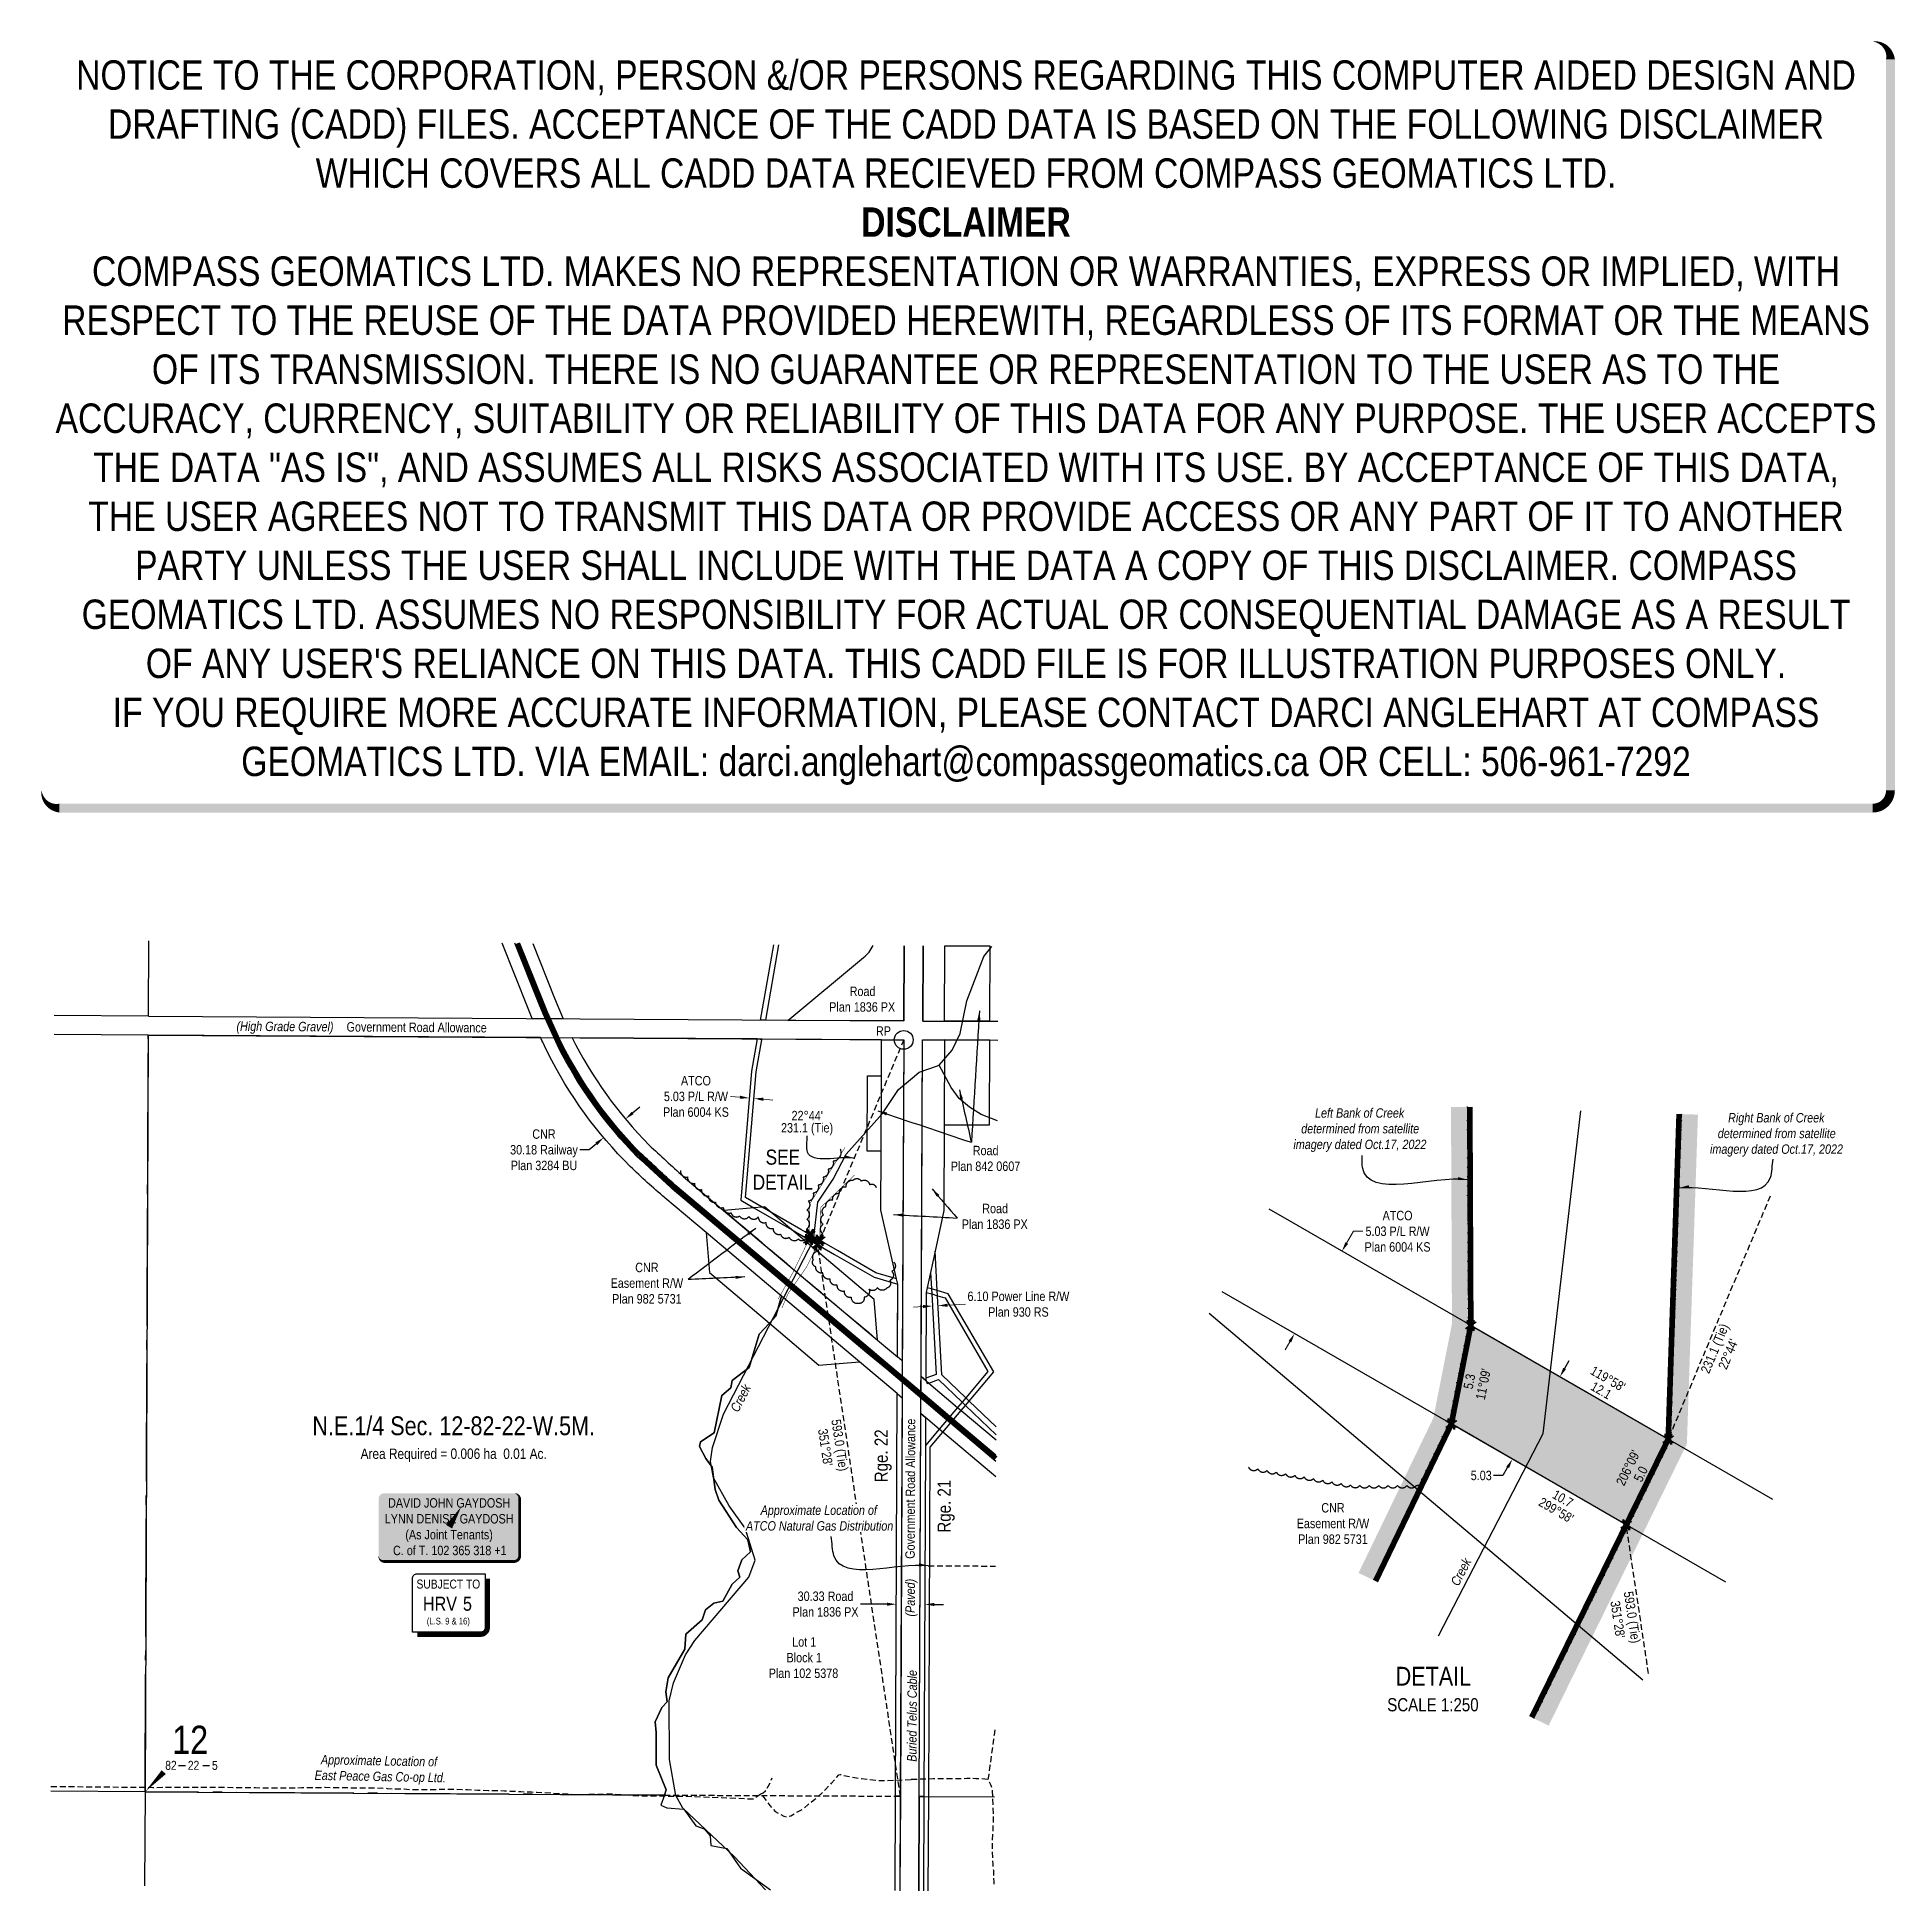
# Model space of a CAD drawing. Extents: x 481046 to 483020, y 6216505 to 6218475.
import ezdxf
from ezdxf.enums import TextEntityAlignment as Align

# ---------------------------------------------------------------- set-up
doc = ezdxf.new("R2010")
doc.units = 0
doc.header["$LTSCALE"] = 5
doc.header["$PDSIZE"] = 0.5
for name, pattern in [('0', [1, 1, 0]), ('DASHED', [19.05, 12.7, -6.35]), ('foc-QUARTERLINE', [33, 25, -3, 2, -3]), ('foc-TIELINE', [1.875, 1.25, -0.625]), ('foc-TOPO', [1, 0.2, -0.8]), ('foc-TRAV', [1.875, 1.25, -0.625]), ('UG_PIPE', [1.875, 1.25, -0.625])]:
    doc.linetypes.add(name, pattern=pattern)
doc.layers.get('Defpoints').update_dxf_attribs({"color": 9})
for name, color, linetype in [('10', 1, 'Continuous'), ('35', 37, 'Continuous'), ('9', 3, 'Continuous'), ('AS-PIPE-UG', 44, 'UG_PIPE'), ('AS-PIPE-UG-T', 44, 'Continuous'), ('AS-RAILWAY', 13, 'TRACKS'), ('C-RW', 13, 'Continuous'), ('C-SYMBOL', 7, 'Continuous'), ('CG-NOTES', 7, 'Continuous'), ('CG-NOTES3', 7, 'Continuous'), ('CTW', 7, 'Continuous'), ('D-TXT', 6, 'Continuous'), ('DETAIL-T', 7, 'Continuous'), ('F-RW', 190, 'Continuous'), ('L-AREAREQUIRED', 7, 'Continuous'), ('L-BD', 7, 'Continuous'), ('L-MON', 1, 'Continuous'), ('L-QSEC', 8, 'foc-QUARTERLINE'), ('L-ROAD-T', 7, 'Continuous'), ('L-SEC', 7, 'Continuous'), ('L-SECLBL', 7, 'Continuous'), ('L-TIE', 7, 'foc-TIELINE'), ('L-TITLEDB', 4, 'Continuous'), ('L-TITLEDB-T', 4, 'Continuous'), ('L-WATER-DASH', 7, 'foc-TRAV'), ('P-CROSSINGS-GROUND', 48, 'foc-TOPO'), ('P-PROPOSED', 10, 'Continuous'), ('P-PROPOSED-H', 21, 'Continuous'), ('P-TXT', 4, 'Continuous'), ('T-BUSH', 110, '0'), ('T-SLOPE', 48, 'Continuous'), ('T-WATER', 160, 'Continuous'), ('T-WATER-T', 170, 'Continuous')]:
    doc.layers.add(name, color=color, linetype=linetype)
doc.layers.add('AS-TELUS-ATCO PIPELINES', color=7, linetype='foc-TEL', lineweight=9, true_color=0xff9c38)
for name, color, linetype, lineweight in [('C-RW-T', 13, 'Continuous', 9), ('F-RW-T', 190, 'Continuous', 9), ('T-TEXT', 48, 'Continuous', 18)]:
    doc.layers.add(name, color=color, linetype=linetype, lineweight=lineweight)
doc.layers.add('DISCLAIMER', color=7, linetype='Continuous', plot=False)
doc.styles.add('100L', font='ARIALN.TTF', dxfattribs={"height": 11})
doc.styles.add('175L', font='ARIALN.TTF', dxfattribs={"height": 20})
doc.styles.add('80', font='ARIALN.TTF', dxfattribs={"height": 10})
doc.styles.add('80CG', font='ARIALN.TTF', dxfattribs={"height": 10})
doc.styles.add('80L', font='ARIALN.TTF', dxfattribs={"height": 10})
doc.styles.add('80LS', font='ARIALNI.TTF', dxfattribs={"height": 10})
doc.styles.add('foc-LtypeFont', font='ARIALN.TTF', dxfattribs={"height": 7.35})
doc.styles.add('HRV', font='ARIALN.TTF', dxfattribs={"height": 3})
doc.styles.add('SIMPLEX', font='ARIALN.TTF')
doc.linetypes.add('foc-TEL', pattern='A,2,-1,["T",foc-LtypeFont,S=0.2,R=0,X=-0.425,Y=-0.75],-1.24,8', length=12.24)
doc.linetypes.add('foc-TEL-NOLINE', pattern='A,0,-2,["T",foc-LtypeFont,S=0.2,R=0,X=-0.425,Y=-0.75],-10.24', length=12.24)
doc.linetypes.add('foc-TOPO-flowdirection-NOLINE', pattern='A,0,[">",foc-LtypeFont,S=0.3,R=0,X=0,Y=-0.945],-20,[">",foc-LtypeFont,S=0.3,R=0,X=0,Y=-0.945],0', length=20)
doc.linetypes.add('TRACKS', pattern='A,3.81,[130,ltypeshp1.shx,S=6.35,R=0,X=0,Y=0],3.81', length=7.62)
doc.dimstyles.new('Compass 5 000', dxfattribs={"dimscale": 5, "dimtxt": 9, "dimasz": 2, "dimexe": 0.2, "dimexo": 0.0625, "dimgap": 0.5, "dimtad": 0, "dimtih": 1, "dimtoh": 1, "dimzin": 0, "dimdsep": 46, "dimtxsty": '80CG', "dimcen": 0.1, "dimse1": 1, "dimse2": 1, "dimclrd": 256, "dimclrt": 256, "dimaunit": 1, "dimadec": 4, "dimazin": 0, "dimtfac": 0.06, "dimtofl": 0, "dimtmove": 0, "dimatfit": 1, "dimfxl": 0.2, "dimtolj": 1, "dimtzin": 0, "dimlwd": -1, "dimarcsym": 0})

msp = doc.modelspace()

# ---------------------------------------------------------------- texts
at = {"layer": 'AS-PIPE-UG-T', "insert": (481323.807, 6216650.284), "char_height": 10, "attachment_point": 1, "rotation": 358.904677, "style": '100L'}
msp.add_mtext_dynamic_manual_height_columns('\\pi23.88;{\\fArial Narrow|b0|i1|c0|p34;Approximate Location of\\P\\pi17.509;East Peace Gas Co-op Ltd.}', width=172.80123, gutter_width=55, heights=[0], dxfattribs=at)
at = {"layer": 'C-SYMBOL', "color": 3, "style": '175L'}
msp.add_text('N.E.1/4 Sec. 12-82-22-W.5M.', height=19.99034, dxfattribs=at).set_placement((481488.675, 6216983.537), align=Align.BOTTOM_CENTER)
at = {"layer": 'D-TXT', "color": 3, "char_height": 13.9932, "attachment_point": 1, "rotation": 90, "style": '80L'}
for s, width, insert in [('Rge. 22', 73.75526, (481935.966, 6216939.534)), ('Rge. 21', 63.86109, (482002.924, 6216885.991))]:
    msp.add_mtext_dynamic_manual_height_columns(s, width=width, gutter_width=47.5, heights=[0], dxfattribs=dict(at, insert=insert))
at = {"layer": 'DETAIL-T', "color": 3, "style": '80CG'}
for s, insert, char_height, width, attachment_point in [('SEE\\PDETAIL', (481838.455, 6217271.685), 15.9923, 63.60539, 5), ('\\pi74.068;DETAIL\\P\\pi65.056;{\\H0.7x;SCALE 1:250}', (482415.653, 6216743.399), 19.99034, 225.72512, 1)]:
    msp.add_mtext(s, dxfattribs=dict(at, insert=insert, char_height=char_height, width=width, attachment_point=attachment_point))
at = {"layer": 'F-RW-T', "char_height": 10, "attachment_point": 5, "style": '80CG'}
for insert in [(481693.97, 6217151.05), (482423.048, 6216895.655)]:
    msp.add_mtext('\\A1;CNR\\PEasement R/W\\PPlan 982 5731', dxfattribs=dict(at, insert=insert))
at = {"layer": 'L-AREAREQUIRED', "color": 5, "style": '100L'}
msp.add_text('Area Required = 0.006 ha  0.01 Ac.', height=10.99469, dxfattribs=at).set_placement((481488.675, 6216961.048), align=Align.BOTTOM_CENTER)
at = {"layer": 'L-BD', "style": '80L'}
for s, height, p in [('231.1 (Tie)', 9.99517, (481864.195, 6217314.964)), ("22%%d44'", 9.9952, (481864.325, 6217329.206))]:
    msp.add_text(s, height=height, dxfattribs=at).set_placement(p, align=Align.MIDDLE)
for s, height, rotation, p in [('231.1 (Tie)', 9.99517, 67.2684, (482829.851, 6217081.217)), ("22%%d44'", 9.9952, 67.2684, (482842.987, 6217075.713)), ("119%%d58'", 9.9952, 330.0351, (482715.288, 6217049.515)), ('5.3', 9.9952, 78.8429, (482567.974, 6217046.644)), ("11%%d09'", 9.9952, 78.8429, (482582.683, 6217043.743)), ('12.1', 9.9952, 330.0351, (482708.174, 6217037.176)), ('593.0 (Tie)', 9.99517, 278.5263, (481897.81, 6216978.749)), ("351%%d28'", 9.9952, 278.5263, (481883.725, 6216976.638)), ("206%%d09'", 9.9952, 63.8546, (482736.597, 6216954.855)), ('5.0', 9.9952, 63.8546, (482750.056, 6216948.249)), ('10.7', 9.9952, 330.0351, (482667.385, 6216922.147)), ("299%%d58'", 9.9952, 330.0351, (482660.271, 6216909.808)), ("351%%d28'", 9.9952, 278.5263, (482725.766, 6216793.79)), ('593.0 (Tie)', 9.99517, 278.5263, (482739.852, 6216795.902))]:
    msp.add_text(s, height=height, rotation=rotation, dxfattribs=at).set_placement(p, align=Align.MIDDLE)
at = {"layer": 'L-ROAD-T', "style": '80L'}
for rotation, p in [(359.634782, (481449.318, 6217422.993)), (89.74909, (481973.926, 6216932.629))]:
    msp.add_text('Government Road Allowance', height=9.99517, rotation=rotation, dxfattribs=at).set_placement(p, align=Align.MIDDLE_CENTER)
at = {"layer": 'L-TITLEDB-T', "char_height": 9.99999, "attachment_point": 1, "style": '80LS'}
for s, insert in [('\\pi23.863;{\\fArial Narrow|b0|i0|c0|p34;Road\\P\\pi2.1374;Plan 1836 PX}', (481885.607, 6217466.232)), ('\\pi23.863;{\\fArial Narrow|b0|i0|c0|p34;Road\\P\\pi0.45932;Plan 842 0607}', (482016.424, 6217297.028)), ('\\pi23.863;{\\fArial Narrow|b0|i0|c0|p34;Road\\P\\pi2.1374;Plan 1836 PX}', (482026.494, 6217235.438)), ('\\pi25.422;{\\fArial Narrow|b0|i0|c0|p34;Lot 1\\P\\pi19.392;Block 1\\P\\pi0.44568;Plan 102 5378}', (481823.007, 6216774.877))]:
    msp.add_mtext_dynamic_manual_height_columns(s, width=73.38786, gutter_width=50, heights=[0], dxfattribs=dict(at, insert=insert))
at = {"layer": 'T-TEXT', "style": '80LS'}
for s, height, rotation, p in [('(High Grade Gravel)', 9.99517, 359.634782, (481309.388, 6217423.885)), ('(Paved)', 9.9952, 89.74909, (481973.784, 6216816.871))]:
    msp.add_text(s, height=height, rotation=rotation, dxfattribs=at).set_placement(p, align=Align.MIDDLE_CENTER)
at = {"layer": 'T-TEXT', "linetype": 'Continuous', "char_height": 9.99516, "attachment_point": 1, "style": '100L'}
for s, insert in [('\\pi23.248;{\\fArial Narrow|b0|i1|c0|p34;Left Bank of Creek \\P\\pi8.535;determined from satellite \\P\\pi0.25461;imagery dated Oct.17, 2022}', (482380.767, 6217336.915)), ('\\pi19.522;{\\fArial Narrow|b0|i1|c0|p34;Right Bank of Creek \\P\\pi8.535;determined from satellite \\P\\pi0.25461;imagery dated Oct.17, 2022}', (482823.456, 6217331.881))]:
    msp.add_mtext_dynamic_manual_height_columns(s, width=141.56641, gutter_width=55, heights=[0], dxfattribs=dict(at, insert=insert))
at = {"layer": 'T-WATER-T', "linetype": 'Continuous', "char_height": 9.99516, "attachment_point": 1, "rotation": 62.619481, "style": '100L'}
for insert in [(481781.838, 6217017.255), (482547.325, 6216832.517)]:
    msp.add_mtext_dynamic_manual_height_columns('\\pi0.57096;{\\fArial Narrow|b0|i1|c0|p34;Creek}', width=31.25012, gutter_width=55, heights=[0], dxfattribs=dict(at, insert=insert))

# ---------------------------------------------------------------- blocks, each defined once
blk = doc.blocks.new('L-SECLBL')
at = {"layer": '9', "color": 7}
for p, q in [((-5.1, -27.8), (-12.3, -27.8)), ((20.7, -27.8), (13.5, -27.8))]:
    blk.add_line(p, q, dxfattribs=at)
at = {"layer": '10', "color": 2, "style": 'SIMPLEX'}
blk.add_attdef('SEC', text='', height=30, dxfattribs=at).set_placement((0, 0), align=Align.MIDDLE)
at = {"layer": '10', "color": 5, "style": '80L'}
blk.add_attdef('TWP', text='', height=9.5, dxfattribs=at).set_placement((-14.4, -27.4), align=Align.MIDDLE_RIGHT)
blk.add_attdef('RGE', text='', height=9.5, dxfattribs=at).set_placement((3.6, -27.4), align=Align.MIDDLE_CENTER)
blk.add_attdef('MER', text='', height=9.5, dxfattribs=at).set_placement((23.2, -27.4), align=Align.MIDDLE_LEFT)
blk = doc.blocks.new('*U565')
h = blk.add_hatch(color=59)
edge = h.paths.add_edge_path()
edge.add_line((-69, -37), (69, -37))
edge.add_arc((69, -31), 6, 270, 360)
edge.add_line((75, -31), (75, 29.5))
edge.add_arc((69, 29.5), 6, 0, 90)
edge.add_line((69, 35.5), (-69, 35.5))
edge.add_arc((-69, 29.5), 6, 90, 180)
edge.add_line((-75, 29.5), (-75, -31))
edge.add_arc((-69, -31), 6, 180, 270)
at = {"color": 1, "flags": 128}
blk.add_lwpolyline([(-69, -37, 3, 3, 0), (69, -37, 3, 3, 0.414214), (75, -31, 3, 3, 0), (75, 29.5, 3, 0, 0.414214), (69, 35.5, 0, 0, 0), (-69, 35.5, 0, 0, 0.414214), (-75, 29.5, 0, 0, 0), (-75, -31, 0, 3, 0.414214)], format="xyseb", close=True, dxfattribs=at)
blk.add_lwpolyline([(12.7, 20.9, 0, 7.5, 0), (0, 0, 0, 0, 0)], format="xyseb", dxfattribs=at)
at = {"color": 1, "style": '80'}
blk.add_attdef('ENTER_TEXT_001', (-36, -5), '', height=10, dxfattribs=at)
blk = doc.blocks.new('*D566')
at = {"layer": 'C-RW-T', "transparency": 16777216}
for p, q in [((481792.8, 6217348.6), (481782.9, 6217349.5)), ((481817.8, 6217346.5), (481827.7, 6217345.7))]:
    blk.add_line(p, q, dxfattribs=at)
for points in [[(481793, 6217350.3), (481792.7, 6217347), (481802.8, 6217347.8)], [(481817.9, 6217348.2), (481817.6, 6217344.8), (481807.8, 6217347.3)]]:
    blk.add_solid(points, dxfattribs=at)
at = {"layer": 'Defpoints', "color": 0, "transparency": 16777216}
for p in [(481807.8, 6217347.3), (481801.5, 6217332.1), (481806.5, 6217331.6)]:
    blk.add_point(p, dxfattribs=at)
at = {"layer": 'C-RW-T', "transparency": 16777216, "insert": (481746.1, 6217349.5), "char_height": 10, "attachment_point": 5, "style": '80CG'}
blk.add_mtext('\\A1;ATCO\\P5.03 P/L R/W\\PPlan 6004 KS', dxfattribs=at)
blk = doc.blocks.new('*D567')
at = {"layer": 'Defpoints', "color": 0, "transparency": 16777216}
for p in [(481672.3, 6217324.1), (481648, 6217305.8), (481649.1, 6217304.4)]:
    blk.add_point(p, dxfattribs=at)
at = {"layer": 'L-TITLEDB-T', "transparency": 16777216}
for p, q in [((481678.8, 6217332), (481686.4, 6217338.4)), ((481640.4, 6217299.3), (481632.8, 6217292.8)), ((481632.8, 6217292.8), (481622.8, 6217292.8))]:
    blk.add_line(p, q, dxfattribs=at)
for points in [[(481677.7, 6217333.2), (481679.9, 6217330.7), (481671.2, 6217325.5)], [(481639.3, 6217300.6), (481641.5, 6217298), (481648, 6217305.8)]]:
    blk.add_solid(points, dxfattribs=at)
at = {"layer": 'L-TITLEDB-T', "transparency": 16777216, "insert": (481584.6, 6217292.8), "char_height": 10, "attachment_point": 5, "style": '80CG'}
blk.add_mtext('\\A1;CNR\\P30.18 Railway\\PPlan 3284 BU', dxfattribs=at)
blk = doc.blocks.new('*D568')
at = {"layer": 'Defpoints', "color": 0, "transparency": 16777216}
for p in [(481959, 6216809.9), (481959, 6216809.9), (481989.3, 6216809.7)]:
    blk.add_point(p, dxfattribs=at)
at = {"layer": 'L-TITLEDB-T', "transparency": 16777216}
for p, q in [((481949, 6216809.9), (481920.9, 6216810)), ((481999.3, 6216809.7), (482009.3, 6216809.6))]:
    blk.add_line(p, q, dxfattribs=at)
for points in [[(481949, 6216811.6), (481949, 6216808.2), (481959, 6216809.9)], [(481999.3, 6216811.3), (481999.3, 6216808), (481989.3, 6216809.7)]]:
    blk.add_solid(points, dxfattribs=at)
at = {"layer": 'L-TITLEDB-T', "transparency": 16777216, "insert": (481883.8, 6216810), "char_height": 10, "attachment_point": 5, "style": '80CG'}
blk.add_mtext('\\A1;30.33 Road\\PPlan 1836 PX', dxfattribs=at)
blk = doc.blocks.new('*D569')
at = {"layer": 'Defpoints', "color": 0, "transparency": 16777216}
for p in [(482003.4, 6217127.1), (482000.8, 6217063.5), (482006.9, 6217063.8)]:
    blk.add_point(p, dxfattribs=at)
at = {"layer": 'F-RW-T', "transparency": 16777216}
for p, q in [((481987.4, 6217126.3), (481977.4, 6217125.7)), ((482013.4, 6217127.7), (482032.4, 6217128.7))]:
    blk.add_line(p, q, dxfattribs=at)
for points in [[(481987.3, 6217127.9), (481987.5, 6217124.6), (481997.3, 6217126.8)], [(482013.3, 6217129.3), (482013.5, 6217126), (482003.4, 6217127.1)]]:
    blk.add_solid(points, dxfattribs=at)
at = {"layer": 'F-RW-T', "transparency": 16777216, "insert": (482088.8, 6217128.7), "char_height": 10, "attachment_point": 5, "style": '80CG', "bg_fill": 3, "box_fill_scale": 1.1, "bg_fill_color": 256, "bg_fill_true_color": 13158600, "bg_fill_transparency": 0}
blk.add_mtext('\\A1;6.10 Power Line R/W\\PPlan 930 RS', dxfattribs=at)
blk = doc.blocks.new('HRV')
blk.add_lwpolyline([(-35.1, 31.6), (37.2, 31.6), (37.2, -25.5, -0.414214), (32.2, -30.5), (-40.1, -30.5), (-40.1, 26.6, -0.414214)], format="xyb", close=True)
at = {"const_width": 5, "flags": 128}
blk.add_lwpolyline([(-35.1, -33), (32.2, -33, 0.414214), (39.7, -25.5), (39.7, 26.6)], format="xyb", dxfattribs=at)
at = {"style": '80L'}
blk.add_text('SUBJECT TO', height=9.5, dxfattribs=at).set_placement((-2, 13.1), align=Align.BOTTOM_CENTER)
blk.add_attdef('(N.W.1/4 00)', text='', height=7.12, dxfattribs=at).set_placement((-2, -24.4), align=Align.BOTTOM_CENTER)
at = {"layer": 'CTW', "color": 3, "style": 'HRV'}
blk.add_text('HRV', height=15, dxfattribs=at).set_placement((-10.9, -0.2), align=Align.MIDDLE_CENTER)
blk.add_attdef('0', text='', height=15, dxfattribs=at).set_placement((18.3, -0.2), align=Align.MIDDLE_CENTER)
blk = doc.blocks.new('*D572')
at = {"layer": 'C-RW-T', "transparency": 16777216}
for p, q in [((482437.6, 6217193.7), (482444.9, 6217206.2)), ((482444.9, 6217206.2), (482454.9, 6217206.2)), ((482377.2, 6217088.9), (482372.2, 6217080.2))]:
    blk.add_line(p, q, dxfattribs=at)
for points in [[(482436.2, 6217194.5), (482439.1, 6217192.8), (482432.6, 6217185)], [(482375.8, 6217089.7), (482378.7, 6217088), (482382.2, 6217097.5)]]:
    blk.add_solid(points, dxfattribs=at)
at = {"layer": 'Defpoints', "color": 0, "transparency": 16777216}
for p in [(482415.7, 6217194.8), (482432.6, 6217185), (482365.3, 6217107.3)]:
    blk.add_point(p, dxfattribs=at)
at = {"layer": 'C-RW-T', "transparency": 16777216, "insert": (482491.7, 6217206.2), "char_height": 10, "attachment_point": 5, "style": '80CG'}
blk.add_mtext('\\A1;ATCO\\P5.03 P/L R/W\\PPlan 6004 KS', dxfattribs=at)
blk = doc.blocks.new('TEMP')
h = blk.add_hatch(color=255)
h.dxf.hatch_style = 1
h.paths.add_polyline_path([(0, 0.25), (-0.67, 1.15), (-0.67, 0.67), (-1.15, 0.67), (-0.25, 0), (-1.15, -0.67), (-0.67, -0.67), (-0.67, -1.15), (0, -0.25), (0.67, -1.15), (0.67, -0.67), (1.15, -0.67), (0.25, 0), (1.15, 0.67), (0.67, 0.67), (0.67, 1.15)])
h.paths.add_polyline_path([(0.57, 0.85), (0.57, 0.57), (0.85, 0.57), (0.08, 0), (0.85, -0.57), (0.57, -0.57), (0.57, -0.85), (0, -0.08), (-0.57, -0.85), (-0.57, -0.57), (-0.85, -0.57), (-0.08, 0), (-0.85, 0.57), (-0.57, 0.57), (-0.57, 0.85), (0, 0.08)], flags=16)
h = blk.add_hatch(color=1)
h.dxf.hatch_style = 1
h.paths.add_polyline_path([(0, 0.08), (-0.57, 0.85), (-0.57, 0.57), (-0.85, 0.57), (-0.08, 0), (-0.85, -0.57), (-0.57, -0.57), (-0.57, -0.85), (0, -0.08), (0.57, -0.85), (0.57, -0.57), (0.85, -0.57), (0.08, 0), (0.85, 0.57), (0.57, 0.57), (0.57, 0.85)])
at = {"color": 1}
for p, q in [((-0.08, 0), (0.08, 0)), ((0, 0.08), (0, -0.08))]:
    blk.add_line(p, q, dxfattribs=at)
at = {"color": 255, "flags": 128}
blk.add_lwpolyline([(-0.25, 0), (-1.15, 0.67), (-0.67, 0.67), (-0.67, 1.15), (0, 0.25), (0.67, 1.15), (0.67, 0.67), (1.15, 0.67), (0.25, 0), (1.15, -0.67), (0.67, -0.67), (0.67, -1.15), (0, -0.25), (-0.67, -1.15), (-0.67, -0.67), (-1.15, -0.67)], close=True, dxfattribs=at)
at = {"color": 1, "flags": 128}
blk.add_lwpolyline([(-0.08, 0), (-0.85, 0.57), (-0.57, 0.57), (-0.57, 0.85), (0, 0.08), (0.57, 0.85), (0.57, 0.57), (0.85, 0.57), (0.08, 0), (0.85, -0.57), (0.57, -0.57), (0.57, -0.85), (0, -0.08), (-0.57, -0.85), (-0.57, -0.57), (-0.85, -0.57)], close=True, dxfattribs=at)
blk = doc.blocks.new('*D584')
at = {"layer": 'Defpoints', "color": 0, "transparency": 16777216}
for p in [(482642.1, 6217064.3), (482664.2, 6217051.6), (482591.7, 6216976.8)]:
    blk.add_point(p, dxfattribs=at)
at = {"layer": 'P-TXT', "transparency": 16777216}
for p, q in [((482669.2, 6217060.2), (482674.2, 6217068.9)), ((482603.7, 6216946.7), (482593.7, 6216946.7)), ((482608.7, 6216955.4), (482603.7, 6216946.7))]:
    blk.add_line(p, q, dxfattribs=at)
for points in [[(482667.7, 6217061.1), (482670.6, 6217059.4), (482664.2, 6217051.6)], [(482607.3, 6216956.2), (482610.2, 6216954.5), (482613.7, 6216964)]]:
    blk.add_solid(points, dxfattribs=at)
at = {"layer": 'P-TXT', "transparency": 16777216, "insert": (482580.6, 6216946.7), "char_height": 10, "attachment_point": 5, "style": '80CG'}
blk.add_mtext('\\A1;5.03', dxfattribs=at)
blk = doc.blocks.new('*U585')
at = {"layer": '35', "color": 3}
blk.add_circle((0, 0), 10, dxfattribs=at)
at = {"layer": '35', "color": 3, "style": '80'}
blk.add_attdef('RP_001', (-29.5, 4.4), '', height=10, dxfattribs=at)
blk = doc.blocks.new('Disclaimer_Legal')
at = {"layer": 'DISCLAIMER', "color": 254, "flags": 128}
blk.add_lwpolyline([(-3612.9, -1104.6, 37.5, 37.5, 0), (4096.1, -1104.6, 37.5, 37.5, 0.414214), (4171.1, -1029.6, 37.5, 37.5, 0), (4171.1, 2078.7, 37.5, 0, 0.414214), (4096.1, 2153.7, 0, 0, 0), (-3612.9, 2153.7, 0, 0, 0.414214), (-3687.9, 2078.7, 0, 0, 0), (-3687.9, -1029.6, 0, 37.5, 0.414214)], format="xyseb", close=True, dxfattribs=at)
at = {"layer": 'DISCLAIMER', "color": 254, "insert": (241.6, 533.9), "char_height": 125, "width": 7717.568, "attachment_point": 5, "style": '80'}
blk.add_mtext('NOTICE TO THE CORPORATION, PERSON &/OR PERSONS REGARDING THIS COMPUTER AIDED DESIGN AND DRAFTING (CADD) FILES. ACCEPTANCE OF THE CADD DATA IS BASED ON THE FOLLOWING DISCLAIMER WHICH COVERS ALL CADD DATA RECIEVED FROM COMPASS GEOMATICS LTD.\\P{\\fArial Narrow|b1|i0|c0|p34;DISCLAIMER}\\PCOMPASS GEOMATICS LTD. MAKES NO REPRESENTATION OR WARRANTIES, EXPRESS OR IMPLIED, WITH RESPECT TO THE REUSE OF THE DATA PROVIDED HEREWITH, REGARDLESS OF ITS FORMAT OR THE MEANS OF ITS TRANSMISSION. THERE IS NO GUARANTEE OR REPRESENTATION TO THE USER AS TO THE ACCURACY, CURRENCY, SUITABILITY OR RELIABILITY OF THIS DATA FOR ANY PURPOSE. THE USER ACCEPTS THE DATA "AS IS", AND ASSUMES ALL RISKS ASSOCIATED WITH ITS USE. BY ACCEPTANCE OF THIS DATA, THE USER AGREES NOT TO TRANSMIT THIS DATA OR PROVIDE ACCESS OR ANY PART OF IT TO ANOTHER PARTY UNLESS THE USER SHALL INCLUDE WITH THE DATA A COPY OF THIS DISCLAIMER. COMPASS GEOMATICS LTD. ASSUMES NO RESPONSIBILITY FOR ACTUAL OR CONSEQUENTIAL DAMAGE AS A RESULT OF ANY USER\'S RELIANCE ON THIS DATA. THIS CADD FILE IS FOR ILLUSTRATION PURPOSES ONLY.\\PIF YOU REQUIRE MORE ACCURATE INFORMATION, PLEASE CONTACT DARCI ANGLEHART AT COMPASS GEOMATICS LTD. VIA EMAIL: darci.anglehart@compassgeomatics.ca OR CELL: 506-961-7292', dxfattribs=at)

# ---------------------------------------------------------------- dimensions: what is measured, and where the dimension line sits
at = {"layer": 'C-RW-T'}
for base, p1, p2, angle, picture, middle in [((481807.809, 6217347.349), (481801.471, 6217332.071), (481806.485, 6217331.648), 355.179984, '*D566', (481746.071, 6217349.452)), ((482432.631, 6217185.006), (482365.27, 6217107.279), (482415.691, 6217194.769), 60.045065, '*D572', (482491.664, 6217206.245))]:
    dim = msp.add_linear_dim(base=base, p1=p1, p2=p2, angle=angle, text='ATCO\\P5.03 P/L R/W\\PPlan 6004 KS', dimstyle='Compass 5 000', dxfattribs=at)
    dim.commit()
    dim.dimension.update_dxf_attribs({"geometry": picture, "text_midpoint": middle, "dimtype": 161})
at = {"layer": 'L-TITLEDB-T'}
dim = msp.add_aligned_dim(p1=(481672.34, 6217324.141), p2=(481649.137, 6217304.421), distance=-1.76, text='\\pxqc;{\\fArial Narrow|b0|i0|c0|p34;CNR\\P30.18 Railway\\PPlan 3284 BU}', dimstyle='Compass 5 000', dxfattribs=at)
dim.commit()
dim.dimension.update_dxf_attribs({"geometry": '*D567', "text_midpoint": (481584.561, 6217292.811)})
dim = msp.add_linear_dim(base=(481959.03, 6216809.852), p1=(481989.306, 6216809.729), p2=(481959.03, 6216809.862), angle=179.748944, text='30.33 Road\\PPlan 1836 PX', dimstyle='Compass 5 000', dxfattribs=at)
dim.commit()
dim.dimension.update_dxf_attribs({"geometry": '*D568', "text_midpoint": (481883.801, 6216810.019), "dimtype": 161})
at = {"layer": 'P-TXT'}
dim = msp.add_linear_dim(base=(482664.175, 6217051.572), p1=(482591.651, 6216976.764), p2=(482642.092, 6217064.297), angle=60.047203, text='5.03', dimstyle='Compass 5 000', dxfattribs=at)
dim.commit()
dim.dimension.update_dxf_attribs({"geometry": '*D584', "text_midpoint": (482580.601, 6216946.71), "dimtype": 161})

# ---------------------------------------------------------------- hatches: boundary and pattern name
at = {"layer": 'P-CROSSINGS-GROUND', "linetype": 'ByBlock', "transparency": 33554483}
h = msp.add_hatch(dxfattribs=at)
h.set_pattern_fill('EARTH', color=256, scale=1.999034, angle=45)
h.set_pattern_definition([(45, (-706.395, 3003.009), (2e-15, 17.951837315), [12.6938659, -12.6938659]), (45, (-709.761, 3006.375), (2e-15, 17.951837315), [12.6938659, -12.6938659]), (45, (-713.127, 3009.741), (2e-15, 17.951837315), [12.6938659, -12.6938659]), (135, (-713.127, 3011.985), (-17.951837315, 2e-15), [12.6938659, -12.6938659]), (135, (-709.761, 3015.351), (-17.951837315, 2e-15), [12.6938659, -12.6938659]), (135, (-706.395, 3018.717), (-17.951837315, 2e-15), [12.6938659, -12.6938659])])
h.paths.add_polyline_path([(482752.648, 6216885.482), (482799.169, 6216980.253), (482810.904, 6217330.17), (482790.925, 6217330.84), (482779.334, 6216985.211), (482734.703, 6216894.29), (482634.273, 6216689.698), (482652.218, 6216680.889)])
h.paths.add_polyline_path([(482548.872, 6217001.445), (482569.516, 6217106.119), (482568.469, 6217338.3), (482548.479, 6217338.21), (482549.517, 6217108.027), (482529.755, 6217007.827), (482450.263, 6216843.14), (482468.266, 6216834.451)])
at = {"layer": 'P-PROPOSED-H'}
h = msp.add_hatch(color=256, dxfattribs=at)
h.dxf.hatch_style = 1
h.paths.add_polyline_path([(481866.14, 6217197.422), (481867.167, 6217202.633), (481877.652, 6217196.589), (481875.431, 6217192.065)])
h = msp.add_hatch(color=256, dxfattribs=at)
h.dxf.hatch_style = 1
h.paths.add_polyline_path([(482548.872, 6217001.445), (482569.516, 6217106.119), (482779.334, 6216985.211), (482734.703, 6216894.29)])

# ---------------------------------------------------------------- linework, layer by layer
at = {"layer": 'AS-PIPE-UG'}
msp.add_line((481992.991, 6216850.76), (482064.4, 6216850.449), dxfattribs=at)
at = {"layer": 'AS-PIPE-UG', "flags": 128}
for points in [[(482063.624, 6216676.277), (482063.622, 6216676.259), (482062.939, 6216671.165), (482062.353, 6216665.992), (482061.564, 6216660.804), (482060.022, 6216650.393), (482058.466, 6216637.998), (482057.854, 6216633.297), (482057.276, 6216629.019), (482056.115, 6216623.619), (482058.572, 6216619.724), (482059.436, 6216617.627), (482060.686, 6216614.162), (482060.91, 6216611.387), (482062.093, 6216584.877), (482060.848, 6216554.044), (482061.214, 6216539.791), (482061.546, 6216533.556), (482062.158, 6216527.167), (482062.411, 6216520.777), (482062.621, 6216514.541), (482062.886, 6216510.491)], [(481060.729, 6216616.354), (481169.021, 6216615.309), (481243.799, 6216615.419), (481248.044, 6216615.342), (481254.1, 6216615.136), (481259.81, 6216615.131), (481265.653, 6216614.994), (481271.801, 6216615.012), (481277.955, 6216615.082), (481284.049, 6216614.845), (481290.122, 6216614.78), (481296.347, 6216614.681), (481302.632, 6216614.672), (481308.866, 6216614.678), (481315.038, 6216614.803), (481321.125, 6216614.849), (481327.421, 6216614.999), (481333.49, 6216615.078), (481339.703, 6216615.056), (481345.891, 6216615.153), (481351.963, 6216615.357), (481357.986, 6216615.215), (481364.037, 6216615.184), (481370.203, 6216615.083), (481376.211, 6216615.042), (481382.199, 6216614.901), (481388.298, 6216614.881), (481394.225, 6216614.746), (481400.186, 6216614.766), (481406.145, 6216614.563), (481412.059, 6216614.685), (481417.92, 6216614.218), (481423.858, 6216613.79), (481430.118, 6216613.554), (481435.886, 6216613.657), (481441.809, 6216613.172), (481448.095, 6216613.165), (481454.487, 6216613.124), (481460.717, 6216613.074), (481466.932, 6216613.129), (481473.059, 6216613.216), (481479.174, 6216613.424), (481485.255, 6216613.334), (481491.431, 6216613.246), (481497.539, 6216613.163), (481503.362, 6216612.964), (481509.042, 6216612.751), (481514.313, 6216612.352), (481519.886, 6216612.206), (481525.58, 6216612.084), (481531.367, 6216611.997), (481537.028, 6216611.839), (481542.802, 6216611.695), (481548.608, 6216611.403), (481554.133, 6216611.11), (481559.93, 6216610.811), (481565.645, 6216610.524), (481571.325, 6216610.394), (481576.378, 6216610.142), (481576.886, 6216610.172), (481576.887, 6216610.165), (481576.879, 6216610.193), (481621.328, 6216607.677), (481655.218, 6216608.388), (481685.299, 6216606.33), (481734.527, 6216605.978), (481806.92, 6216603.032), (481808.157, 6216603.654), (481815.154, 6216608.488), (481822.451, 6216598.842), (481824.561, 6216596.111), (481830.245, 6216589.813), (481839.64, 6216584.746), (481843.11, 6216583.861), (481846.777, 6216585.137), (481860.114, 6216592.635), (481865.401, 6216596.93), (481872.612, 6216602.845), (481876.287, 6216606.056), (481879.928, 6216609.173), (481883.908, 6216612.959), (481890.323, 6216619.771), (481897.842, 6216628.444), (481899.486, 6216629.134), (481903.245, 6216627.953), (481916.892, 6216625.423), (481922.147, 6216624.72), (481941.409, 6216622.465), (481975.246, 6216623.553)], [(481815.154, 6216608.488), (481817.464, 6216609.505), (481819.955, 6216611.581), (481823.376, 6216616.874), (481827.162, 6216625.344)], [(482056.115, 6216623.619), (482048.248, 6216624.338), (482043.605, 6216624.521), (482038.984, 6216624.659), (482033.926, 6216624.546), (482028.723, 6216624.466), (482018.586, 6216624.509), (482013.387, 6216624.512), (482008.121, 6216624.456), (482003.406, 6216624.46), (481998.205, 6216624.351), (481994.053, 6216624.158), (481974.599, 6216623.594)]]:
    msp.add_lwpolyline(points, dxfattribs=at)
at = {"layer": 'AS-RAILWAY', "flags": 128}
for points in [[(482064.896, 6216961.696), (482016.642, 6217002.342), (482012.792, 6217005.58), (481998.263, 6217017.833), (481993.263, 6217022.05), (481948.894, 6217059.526), (481927.87, 6217077.21), (481720.869, 6217251.323, 0.00279865), (481684.168, 6217285.109, -0.07826967), (481598.825, 6217404.049), (481583.739, 6217437.129), (481579.428, 6217447.681), (481553.654, 6217512.226)], [(482064.925, 6216968.206), (482019.862, 6217006.165), (482016.011, 6217009.403), (482001.485, 6217021.653), (481996.485, 6217025.871), (481952.115, 6217063.347), (481931.086, 6217081.035), (481724.182, 6217255.067, 0.00278405), (481687.632, 6217288.715, -0.07814575), (481603.332, 6217406.21), (481588.327, 6217439.112), (481584.062, 6217449.552), (481559.049, 6217512.191)]]:
    msp.add_lwpolyline(points, format="xyb", dxfattribs=at)
at = {"layer": 'AS-RAILWAY', "linetype": 'DASHED', "ltscale": 0.8, "const_width": 4.998, "flags": 128}
msp.add_lwpolyline([(482064.91, 6216964.951), (482018.252, 6217004.254), (482014.401, 6217007.492), (481999.874, 6217019.743), (481994.874, 6217023.96), (481950.504, 6217061.437), (481929.478, 6217079.123), (481722.525, 6217253.195, 0.00279135), (481685.9, 6217286.912, -0.07820795), (481601.078, 6217405.129), (481586.033, 6217438.12), (481581.745, 6217448.616), (481556.352, 6217512.208)], format="xyb", dxfattribs=at)
at = {"layer": 'AS-TELUS-ATCO PIPELINES', "linetype": 'foc-TEL-NOLINE', "flags": 128}
msp.add_lwpolyline([(481962.912, 6216505.514), (481963.308, 6216605.513), (481964.386, 6216847.397)], dxfattribs=at)
at = {"layer": 'C-RW', "flags": 128}
for points in [[(481833.945, 6217510.441), (481819.864, 6217430.661), (481814.756, 6217430.732), (481828.83, 6217510.474)], [(482890.523, 6216921.122), (482376.752, 6217217.21), (482355.316, 6217229.563)], [(481993.043, 6216505.324), (481993.435, 6216605.485), (481995.053, 6216976.683), (482008.554, 6216992.741), (482028.022, 6217015.802), (482032.518, 6217021.126), (482036.402, 6217025.806), (482062.549, 6217056.84), (482014.236, 6217139.712), (482002.535, 6217143.126), (481996.336, 6217144.934), (481991.903, 6217146.227), (481990.86, 6217141.291), (481996.643, 6217139.603), (482002.845, 6217137.793), (482010.929, 6217135.433), (482056.425, 6217057.365), (482032.776, 6217029.297), (482028.842, 6217024.626), (482024.183, 6217019.04), (482004.705, 6216995.978), (481990.042, 6216978.529), (481988.415, 6216605.49), (481988.022, 6216505.355)], [(482304.901, 6217142.084), (482840.041, 6216833.56)]]:
    msp.add_lwpolyline(points, dxfattribs=at)
msp.add_lwpolyline([(481811.205, 6217410.619), (481805.214, 6217376.524), (481793.651, 6217239.215), (481807.549, 6217231.203), (481847.491, 6217208.174), (481893.403, 6217181.704), (481935.348, 6217157.522), (481960.587, 6217150.128), (481959.284, 6217155.737), (481937.426, 6217162.17), (481896.709, 6217185.634), (481887.443, 6217190.974), (481857.534, 6217208.211), (481825.843, 6217226.475), (481816.357, 6217231.942), (481798.925, 6217241.988), (481810.211, 6217375.831), (481816.164, 6217409.702)], close=True, dxfattribs=at)
at = {"layer": 'F-RW'}
msp.add_lwpolyline([(481939.169, 6217090.642), (481935.616, 6217133.648), (481847.493, 6217208.174), (481825.844, 6217226.475), (481819.103, 6217232.174), (481816.357, 6217231.942), (481807.55, 6217231.203), (481776.255, 6217228.229, 0.00200578)], format="xyb", close=True, dxfattribs=at)
msp.add_lwpolyline([(481837.069, 6217137.307), (481756.839, 6217204.938), (481760.361, 6217162.467), (481824.209, 6217108.492), (481876.851, 6217063.992), (481919.793, 6217067.574)], close=True, dxfattribs=at)
at = {"layer": 'F-RW', "flags": 128}
msp.add_lwpolyline([(482065.059, 6216998.256), (482036.402, 6217025.806), (482032.776, 6217029.297), (482007.402, 6217053.734), (482002.845, 6217137.793), (482002.535, 6217143.126), (482000.203, 6217185.069), (481995.388, 6217162.431), (481996.336, 6217144.934), (481996.643, 6217139.603), (482001.286, 6217054.189), (481990.404, 6217050.267), (481990.4, 6217048.371), (481991.841, 6217044.309), (481993.485, 6217044.901), (482003.895, 6217048.65), (482028.842, 6217024.626), (482032.518, 6217021.126), (482065.021, 6216989.858)], dxfattribs=at)
at = {"layer": 'F-RW'}
msp.add_lwpolyline([(482752.273, 6216729.048), (482291.458, 6217118.758)], dxfattribs=at)
at = {"layer": 'L-QSEC'}
for p, q in [((481164.234, 6217434.809), (481164.586, 6217514.702)), ((481160.705, 6216610.571), (481164.147, 6217414.703)), ((481160.705, 6216610.571), (481060.707, 6216611.162)), ((481160.705, 6216610.571), (481160.275, 6216510.572)), ((481712.545, 6216607.086), (481160.705, 6216610.571)), ((481963.31, 6216605.9), (481958.137, 6216605.923)), ((481983.394, 6216605.496), (482063.308, 6216605.288))]:
    msp.add_line(p, q, dxfattribs=at)
at = {"layer": 'L-SEC'}
for p, q in [((481966.984, 6217429.692), (481967.346, 6217509.592)), ((481987.072, 6217429.672), (481987.436, 6217509.464)), ((481164.234, 6217434.809), (481064.235, 6217435.385)), ((481164.234, 6217434.809), (481966.984, 6217429.692)), ((481987.072, 6217429.672), (482066.979, 6217429.459)), ((481164.147, 6217414.703), (481064.149, 6217415.279)), ((481164.147, 6217414.703), (481966.89, 6217409.593)), ((481966.89, 6217409.593), (481963.308, 6216605.513)), ((481983.394, 6216605.496), (481986.979, 6217409.573)), ((481986.979, 6217409.573), (482066.89, 6217409.359)), ((481963.308, 6216605.513), (481962.912, 6216505.514)), ((481983.394, 6216605.496), (481983, 6216505.387))]:
    msp.add_line(p, q, dxfattribs=at)
at = {"layer": 'L-SECLBL', "flags": 128}
msp.add_lwpolyline([(481160.705, 6216610.571, 0, 6, 0), (481180.594, 6216631.482, 0, 0, 0)], format="xyseb", dxfattribs=at)
at = {"layer": 'L-TIE'}
for p, q in [((481966.891, 6217409.592), (481877.652, 6217196.589)), ((482887.581, 6217243.588), (482779.334, 6216985.211)), ((482758.385, 6216736.327), (482734.703, 6216894.29))]:
    msp.add_line(p, q, dxfattribs=at)
at = {"layer": 'L-TITLEDB'}
for points in [[(481572.606, 6217512.105), (481595.878, 6217453.814), (481605.097, 6217432.013), (481572.098, 6217432.428), (481567.788, 6217442.979), (481540.102, 6217512.312)], [(481957.725, 6216505.546), (481958.134, 6216605.536), (481960.01, 6217033.672), (481919.793, 6217067.574), (481837.069, 6217137.307), (481831.054, 6217115.845), (481824.209, 6217108.492), (481813.428, 6217096.911), (481802.791, 6217061.578), (481784.745, 6217047.577), (481783.258, 6217039.94), (481773.704, 6217031.878), (481765.635, 6216992.207), (481750.974, 6216982.53), (481749.768, 6216977.686), (481756.492, 6216964.921), (481763.258, 6216955.415), (481766.467, 6216931.825), (481770.5, 6216920.369), (481789.229, 6216891.502), (481801.229, 6216878.239), (481804.259, 6216865.523), (481794.916, 6216857.038), (481790.67, 6216845.37), (481792.792, 6216838.793), (481784.725, 6216831.368), (481774.509, 6216813.22), (481765.167, 6216810.886), (481756.251, 6216803.886), (481752.641, 6216793.279), (481735.198, 6216778.138), (481734.347, 6216762.228), (481716.59, 6216731.521), (481714.177, 6216716.828), (481715.45, 6216706.221), (481709.93, 6216700.281), (481702.913, 6216684.912), (481703.761, 6216673.456), (481703.82, 6216638.962), (481714.643, 6216612.727), (481712.545, 6216607.086), (481708.625, 6216596.508), (481715.01, 6216593.409), (481733.274, 6216592.133), (481745.951, 6216574.334), (481754.771, 6216571.249), (481761.14, 6216563.823), (481761.988, 6216553.64), (481778.994, 6216550.224), (481793.475, 6216529.551), (481825.436, 6216506.38)], [(482064.823, 6216945.343), (482008.554, 6216992.741), (482004.705, 6216995.978), (481990.17, 6217008.236), (481985.169, 6217012.454), (481985.388, 6217051.751), (481990.347, 6217047.572), (481990.833, 6217047.164), (481993.485, 6217044.901), (482024.183, 6217019.04), (482028.022, 6217015.802), (482064.998, 6216984.655)]]:
    msp.add_lwpolyline(points, dxfattribs=at)
at = {"layer": 'L-TITLEDB', "flags": 128}
msp.add_lwpolyline([(481967.346, 6217509.592), (481966.984, 6217429.692), (481843.586, 6217430.326), (481924.264, 6217497.192, 0.09732235), (481934.555, 6217509.801)], format="xyb", dxfattribs=at)
for points in [[(481987.436, 6217509.464), (481987.072, 6217429.672), (482010.407, 6217429.646), (482010.731, 6217509.316)], [(481957.726, 6216505.546), (481958.137, 6216605.923), (481963.31, 6216605.9), (481962.912, 6216505.514)], [(481983, 6216505.387), (481983.394, 6216605.496), (481988.415, 6216605.49), (481988.022, 6216505.355)]]:
    msp.add_lwpolyline(points, dxfattribs=at)
for points in [[(482010.732, 6217509.578), (482058.295, 6217509.674), (482058.018, 6217429.346), (482010.407, 6217429.646)], [(481965.348, 6217068.615), (481960.195, 6217072.956), (481960.587, 6217150.128), (481959.284, 6217155.737), (481942.661, 6217228.542), (481943.008, 6217291.289), (481943.273, 6217371.335), (481943.454, 6217409.692), (481966.89, 6217409.593)], [(481990.404, 6217050.267), (481990.4, 6217048.371), (481990.347, 6217047.572), (481985.388, 6217051.751), (481986.979, 6217409.573), (482010.328, 6217409.546), (482010.008, 6217319.342), (482009.494, 6217228.379), (482000.203, 6217185.069), (481995.388, 6217162.431), (481991.903, 6217146.227), (481990.86, 6217141.291)], [(482010.328, 6217409.546), (482010.008, 6217319.342), (482058.192, 6217319.229), (482058.58, 6217409.262)], [(481960.011, 6217033.672), (481965.164, 6217029.331), (481963.31, 6216605.9), (481958.137, 6216605.923)], [(481988.415, 6216605.49), (481983.394, 6216605.496), (481985.169, 6217012.454), (481990.17, 6217008.236), (481990.042, 6216978.529)]]:
    msp.add_lwpolyline(points, close=True, dxfattribs=at)
msp.add_lwpolyline([(481676.336, 6217275.147, -0.08313576), (481588.82, 6217395.929, -0.01395425), (481584.068, 6217405.698, -0.01025122), (481580.984, 6217412.273), (481164.147, 6217414.703), (481160.705, 6216610.571), (481712.545, 6216607.086), (481714.643, 6216612.727), (481703.82, 6216638.962), (481703.761, 6216673.456), (481702.913, 6216684.912), (481709.93, 6216700.281), (481715.45, 6216706.221), (481714.177, 6216716.828), (481716.59, 6216731.521), (481734.347, 6216762.228), (481735.198, 6216778.138), (481752.641, 6216793.279), (481756.251, 6216803.886), (481765.167, 6216810.886), (481774.509, 6216813.22), (481784.725, 6216831.368), (481792.792, 6216838.793), (481790.67, 6216845.37), (481794.916, 6216857.038), (481804.259, 6216865.523), (481801.229, 6216878.239), (481789.229, 6216891.502), (481770.5, 6216920.369), (481766.467, 6216931.825), (481763.258, 6216955.415), (481756.492, 6216964.921), (481749.768, 6216977.686), (481750.974, 6216982.53), (481765.635, 6216992.207), (481773.704, 6217031.878), (481783.258, 6217039.94), (481784.745, 6217047.577), (481802.791, 6217061.578), (481813.428, 6217096.911), (481824.209, 6217108.492), (481831.054, 6217115.845), (481837.069, 6217137.307), (481756.839, 6217204.938), (481712.994, 6217241.898, -0.01974381), (481676.336, 6217275.147)], format="xyb", close=True, dxfattribs=at)
at = {"layer": 'L-TITLEDB'}
msp.add_lwpolyline([(481696.335, 6217297.768, -0.00274731), (481732.504, 6217264.471), (481939.167, 6217090.642), (481960.194, 6217072.956), (481960.272, 6217089.867), (481960.587, 6217150.128), (481959.283, 6217155.736), (481942.661, 6217228.542), (481943.008, 6217291.289), (481928.023, 6217291.343), (481928.295, 6217371.375), (481943.272, 6217371.334), (481943.454, 6217409.692), (481816.313, 6217410.547), (481811.205, 6217410.619), (481614.524, 6217411.896, 0.07798493)], format="xyb", close=True, dxfattribs=at)
at = {"layer": 'L-WATER-DASH'}
msp.add_line((481712.545, 6216607.086), (481958.137, 6216605.923), dxfattribs=at)
at = {"layer": 'P-PROPOSED', "flags": 128}
for points in [[(481866.14, 6217197.422), (481867.167, 6217202.633), (481877.652, 6217196.589), (481875.431, 6217192.065)], [(482548.872, 6217001.445), (482569.516, 6217106.119), (482779.334, 6216985.211), (482734.703, 6216894.29)]]:
    msp.add_lwpolyline(points, close=True, dxfattribs=at)
at = {"layer": 'T-BUSH', "flags": 128}
for points in [[(482333.372, 6216955.477, 0.52056705), (482343.218, 6216953.754, 0.52056705), (482353.063, 6216952.031, 0.52056705), (482362.909, 6216950.308, 0.52056705), (482372.755, 6216948.585, 0.52056705), (482382.6, 6216946.862, 0.52056705), (482392.446, 6216945.139, 0.52056705), (482402.291, 6216943.416, 0.52056705), (482412.137, 6216941.693, 0.52056705), (482421.982, 6216939.97, 0.52056705), (482431.828, 6216938.247, 0.52056705), (482441.673, 6216936.524, 0.52056705), (482451.64, 6216936.189, 0.52056705), (482461.635, 6216936.186, 0.52056705), (482471.63, 6216936.182, 0.52056705), (482481.625, 6216936.179, 0.52056705), (482491.62, 6216936.176, 0.52056705), (482501.615, 6216936.173, 0.52056705), (482511.611, 6216936.169, 0.52056705), (482517.325, 6216942.988, 0.52056705), (482521.67, 6216951.989, 0.52056705), (482526.015, 6216960.991, 0.52056705), (482530.36, 6216969.992, 0.52056705), (482534.705, 6216978.993, 0.52056705), (482539.05, 6216987.995, 0.52056705), (482543.395, 6216996.996, 0.52056705), (482546.777, 6217006.319, 0.52056705), (482548.711, 6217016.125, 0.52056705), (482550.645, 6217025.932, 0.52056705), (482552.579, 6217035.738, 0.52056705), (482554.513, 6217045.544, 0.52056705), (482556.447, 6217055.35, 0.52056705), (482558.381, 6217065.157, 0.52056705), (482560.315, 6217074.963, 0.52056705), (482562.249, 6217084.769, 0.52056705), (482564.183, 6217094.575, 0.52056705), (482566.117, 6217104.382, 0.52056705), (482566.481, 6217114.338, 0.52056705), (482566.436, 6217124.333, 0.52056705), (482566.39, 6217134.328, 0.52056705), (482566.345, 6217144.323, 0.52056705), (482566.3, 6217154.318, 0.52056705), (482566.255, 6217164.313, 0.52056705), (482566.21, 6217174.308, 0.52056705), (482566.165, 6217184.303, 0.52056705), (482566.12, 6217194.298, 0.52056705), (482566.075, 6217204.293, 0.52056705), (482566.03, 6217214.289, 0.52056705), (482565.985, 6217224.284, 0.52056705), (482565.94, 6217234.279, 0.52056705), (482565.895, 6217244.274, 0.52056705), (482565.85, 6217254.269, 0.52056705), (482565.805, 6217264.264, 0.52056705), (482565.759, 6217274.259, 0.52056705), (482565.714, 6217284.254, 0.52056705), (482565.669, 6217294.249, 0.52056705), (482565.624, 6217304.244, 0.52056705), (482565.579, 6217314.239, 0.52056705), (482565.534, 6217324.234, 0.52056705), (482565.471, 6217338.287, 0.52056705)], [(482636.965, 6216688.376, -0.52056705), (482641.369, 6216697.349, -0.52056705), (482645.773, 6216706.321, -0.52056705), (482650.178, 6216715.294, -0.52056705), (482654.582, 6216724.266, -0.52056705), (482658.987, 6216733.239, -0.52056705), (482663.391, 6216742.211, -0.52056705), (482667.795, 6216751.183, -0.52056705), (482672.2, 6216760.156, -0.52056705), (482676.604, 6216769.128, -0.52056705), (482681.008, 6216778.101, -0.52056705), (482685.413, 6216787.073, -0.52056705), (482689.817, 6216796.046, -0.52056705), (482694.222, 6216805.018, -0.52056705), (482698.626, 6216813.991, -0.52056705), (482703.03, 6216822.963, -0.52056705), (482707.435, 6216831.936, -0.52056705), (482711.839, 6216840.908, -0.52056705), (482716.243, 6216849.88, -0.52056705), (482720.648, 6216858.853, -0.52056705), (482725.052, 6216867.825, -0.52056705), (482729.457, 6216876.798, -0.52056705), (482733.861, 6216885.77, -0.52056705), (482738.265, 6216894.743, -0.52056705), (482742.67, 6216903.715, -0.52056705), (482747.074, 6216912.688, -0.52056705), (482751.478, 6216921.66, -0.52056705), (482755.883, 6216930.632, -0.52056705), (482760.287, 6216939.605, -0.52056705), (482764.692, 6216948.577, -0.52056705), (482769.096, 6216957.55, -0.52056705), (482773.5, 6216966.522, -0.52056705), (482777.905, 6216975.495, -0.52056705), (482782.309, 6216984.467, -0.52056705), (482782.644, 6216994.457, -0.52056705), (482782.979, 6217004.446, -0.52056705), (482783.314, 6217014.436, -0.52056705), (482783.649, 6217024.425, -0.52056705), (482783.984, 6217034.415, -0.52056705), (482784.319, 6217044.404, -0.52056705), (482784.654, 6217054.394, -0.52056705), (482784.989, 6217064.384, -0.52056705), (482785.324, 6217074.373, -0.52056705), (482785.659, 6217084.363, -0.52056705), (482785.994, 6217094.352, -0.52056705), (482786.329, 6217104.342, -0.52056705), (482786.664, 6217114.331, -0.52056705), (482786.999, 6217124.321, -0.52056705), (482787.334, 6217134.31, -0.52056705), (482787.67, 6217144.3, -0.52056705), (482788.005, 6217154.29, -0.52056705), (482788.34, 6217164.279, -0.52056705), (482788.675, 6217174.269, -0.52056705), (482789.01, 6217184.258, -0.52056705), (482789.345, 6217194.248, -0.52056705), (482789.68, 6217204.237, -0.52056705), (482790.015, 6217214.227, -0.52056705), (482790.35, 6217224.216, -0.52056705), (482790.685, 6217234.206, -0.52056705), (482791.02, 6217244.196, -0.52056705), (482791.355, 6217254.185, -0.52056705), (482791.69, 6217264.175, -0.52056705), (482792.025, 6217274.164, -0.52056705), (482792.36, 6217284.154, -0.52056705), (482792.695, 6217294.143, -0.52056705), (482793.03, 6217304.133, -0.52056705), (482793.365, 6217314.122, -0.52056705), (482793.7, 6217324.112, -0.52056705), (482793.922, 6217330.739, -0.52056705)], [(481729.821, 6217270.637, 0.52056705), (481737.233, 6217263.932, 0.52056705), (481744.645, 6217257.226, 0.52056705), (481752.057, 6217250.52, 0.52056705), (481759.469, 6217243.815, 0.52056705), (481766.896, 6217237.128, 0.52056705), (481775.162, 6217231.509, 0.52056705), (481783.429, 6217225.891, 0.52056705), (481792.392, 6217222.359, 0.52056705), (481802.376, 6217221.884, 0.52056705), (481812.36, 6217221.409, 0.52056705), (481820.309, 6217215.52, 0.52056705), (481828.133, 6217209.3, 0.52056705), (481835.958, 6217203.081, 0.52056705), (481845.108, 6217199.811, 0.52056705), (481854.954, 6217198.088, 0.52056705), (481863.412, 6217199.089, 0.52056705), (481864.145, 6217209.01, 0.52056705), (481864.1, 6217219.005, 0.52056705), (481864.055, 6217229, 0.52056705), (481865.517, 6217238.566, 0.52056705), (481870.814, 6217247.043, 0.52056705), (481876.11, 6217255.519, 0.52056705), (481881.406, 6217263.996, 0.52056705), (481886.703, 6217272.473, 0.52056705), (481891.999, 6217280.949, 0.52056705), (481899.738, 6217293.335, 0.52056705)], [(481956.428, 6217173.501, -0.52056705), (481954.321, 6217163.731, -0.52056705), (481952.215, 6217153.96, -0.52056705), (481948.857, 6217145.836, -0.52056705), (481938.88, 6217146.43, -0.52056705), (481930.107, 6217144.661, -0.52056705), (481924.726, 6217136.238, -0.52056705), (481919.085, 6217129.552, -0.52056705), (481911.482, 6217136.04, -0.52056705), (481903.879, 6217142.529, -0.52056705), (481896.276, 6217149.017, -0.52056705), (481888.673, 6217155.505, -0.52056705), (481881.07, 6217161.993, -0.52056705), (481873.467, 6217168.482, -0.52056705), (481870.89, 6217176.01, -0.52056705), (481875.295, 6217184.982, -0.52056705), (481879.699, 6217193.955, -0.52056705), (481880.902, 6217203.727, -0.52056705), (481881.237, 6217213.717, -0.52056705), (481881.572, 6217223.707, -0.52056705), (481884.221, 6217232.664, -0.52056705), (481891.432, 6217239.585, -0.52056705), (481898.642, 6217246.506, -0.52056705), (481905.853, 6217253.428, -0.52056705), (481913.064, 6217260.349, -0.52056705), (481921.628, 6217259.669, -0.52056705), (481930.783, 6217255.659, -0.52056705), (481937.587, 6217252.679, -0.52056705)]]:
    msp.add_lwpolyline(points, format="xyb", dxfattribs=at)
at = {"layer": 'T-SLOPE', "flags": 128}
for points, const_width in [([(482468.266, 6216834.451), (482548.872, 6217001.445), (482569.516, 6217106.119), (482568.469, 6217338.3)], 5.997), ([(482634.273, 6216689.698), (482734.703, 6216894.29), (482779.334, 6216985.211), (482790.925, 6217330.84)], 5.997), ([(481833.398, 6217134.009), (481849.216, 6217162.362), (481866.14, 6217197.422), (481867.167, 6217202.633), (481867.025, 6217235.32), (481904.525, 6217295.338)], 0.5), ([(481914.629, 6217266.007), (481878.838, 6217231.653), (481877.652, 6217196.589), (481864.002, 6217168.782), (481843.863, 6217139.799), (481837.398, 6217124.528)], 0.5)]:
    msp.add_lwpolyline(points, dxfattribs=dict(at, const_width=const_width))
at = {"layer": 'T-WATER', "flags": 128}
for points in [[(482004.737, 6217382.661), (482018.303, 6217398.854), (482026.923, 6217416.373), (482034.135, 6217450.96), (482052.107, 6217498.051), (482060.589, 6217508.999)], [(481819.981, 6216506.414), (481787.041, 6216541.321), (481732.148, 6216593.297), (481724.833, 6216606.812), (481718.07, 6216644.781), (481717.694, 6216707.231), (481722.341, 6216726.213), (481734.913, 6216756.135), (481744.783, 6216771.424), (481802.232, 6216838.74), (481809.084, 6216856.659), (481798.425, 6216890.679), (481781.473, 6216914.39), (481764.916, 6216944.248), (481761.495, 6216961.712), (481763.651, 6216976.399), (481775.228, 6217011.964), (481871.016, 6217196.913), (481875.723, 6217237.151), (481891.836, 6217261.438), (481905.674, 6217288.035), (481944.439, 6217331.418), (481961.516, 6217356.907), (481976.149, 6217369.17), (481983.381, 6217375.232), (482001.702, 6217381.605), (482004.737, 6217382.661)], [(482066.508, 6217323.567), (482049.176, 6217330.41), (482036.902, 6217337.953), (482025.939, 6217347.277), (482017.371, 6217359.131), (482004.737, 6217382.661)], [(482535.041, 6216776.224), (482646.407, 6216991.251), (482686.541, 6217334.34)]]:
    msp.add_lwpolyline(points, dxfattribs=at)
at = {"layer": 'T-WATER', "linetype": 'foc-TOPO-flowdirection-NOLINE', "flags": 128}
for points in [[(482004.737, 6217382.661), (482018.303, 6217398.854), (482026.923, 6217416.373), (482034.135, 6217450.96), (482052.107, 6217498.051), (482060.589, 6217508.999)], [(482066.508, 6217323.567), (482049.176, 6217330.41), (482036.902, 6217337.953), (482025.939, 6217347.277), (482017.371, 6217359.131), (482004.737, 6217382.661)], [(482535.041, 6216776.224), (482646.407, 6216991.251), (482686.541, 6217334.34)]]:
    msp.add_lwpolyline(points, dxfattribs=at)

# ---------------------------------------------------------------- block references
at = {"xscale": 0.999517, "yscale": 0.999517, "zscale": 0.999517}
msp.add_blockref('*U585', (481966.891, 6217409.592), dxfattribs=at).add_auto_attribs({'RP_001': 'RP'})
at = {"layer": 'CG-NOTES', "color": 5, "xscale": 0.999517, "yscale": 0.999517, "zscale": 0.999517}
msp.add_blockref('HRV', (481485.008, 6216810.641), dxfattribs=at).add_auto_attribs({'(N.W.1/4 00)': '(L.S. 9 & 16)', '0': '5'})
at = {"layer": 'CG-NOTES3'}
ref = msp.add_blockref('*U565', (481483.783, 6216892.312), dxfattribs=dict(at, xscale=0.9999988296455825, yscale=0.9999988296455825, zscale=0.9999988296455825))
ref.add_attrib('ENTER_TEXT_001', 'DAVID JOHN GAYDOSH', (481418.913, 6216912.571), dxfattribs={"layer": '0', "color": 1, "height": 9.99999, "style": '80'})
ref.add_attrib('ENTER_TEXT_002', 'LYNN DENISE GAYDOSH', (481415.431, 6216895.727), dxfattribs={"layer": '0', "color": 1, "height": 9.99999, "style": '80'})
ref.add_attrib('ENTER_TEXT_003', '(As Joint Tenants)', (481437.303, 6216878.89), dxfattribs={"layer": '0', "color": 1, "height": 9.99999, "style": '80'})
ref.add_attrib('ENTER_TEXT_004', 'C. of T. 102 365 318 +1', (481424.217, 6216862.046), dxfattribs={"layer": '0', "color": 1, "height": 9.99999, "style": '80'})
at = {"layer": 'Defpoints', "xscale": 0.25, "yscale": 0.25, "zscale": 0.25}
msp.add_blockref('Disclaimer_Legal', (481972.685, 6217932.064), dxfattribs=at)
at = {"layer": 'L-MON', "xscale": 4.997584999999999, "yscale": 4.997584999999999}
for p, zscale in [((481866.14, 6217197.422), 0.999517), ((481867.167, 6217202.633), 0.999517), ((481877.652, 6217196.589), 0.999517), ((481875.431, 6217192.065), 0.999517), ((482569.516, 6217106.119), 4.997584999999999), ((482548.872, 6217001.445), 4.997584999999999), ((482779.334, 6216985.211), 4.997584999999999), ((482734.703, 6216894.29), 4.997584999999999)]:
    msp.add_blockref('TEMP', p, dxfattribs=dict(at, zscale=zscale))
at = {"layer": 'L-SECLBL'}
msp.add_blockref('L-SECLBL', (481208.641, 6216666.086), dxfattribs=at).add_auto_attribs({'SEC': '12', 'TWP': '82', 'RGE': '22', 'MER': '5'})

msp.set_redraw_order([(e.dxf.handle, doc.entitydb.next_handle()) for e in msp.query("TEXT MTEXT ATTDEF DIMENSION ARC_DIMENSION")])  # texts and dimensions are drawn at this point

# ---------------------------------------------------------------- leaders
at = {"layer": 'AS-PIPE-UG-T', "path_type": 1}
msp.add_leader([(481992.991, 6216850.76), (481892.779, 6216861.354), (481889.873, 6216882.004)], dimstyle='Compass 5 000', override={"dimgap": 0.5, "dimtad": 0}, dxfattribs=at)
at = {"layer": 'F-RW-T', "path_type": 1}
for points in [[(481809.576, 6217209.351), (481737.76, 6217154.968)], [(481798.119, 6217157.648), (481737.76, 6217154.968)]]:
    msp.add_leader(points, dimstyle='Compass 5 000', override={"dimgap": 0.5, "dimtad": 0}, dxfattribs=at)
at = {"layer": 'L-BD', "path_type": 1}
msp.add_leader([(481914.274, 6217284.001), (481864.758, 6217290.463), (481864.269, 6217307.657)], dimstyle='Compass 5 000', override={"dimgap": 0.5, "dimtad": 0}, dxfattribs=at)
at = {"layer": 'L-TITLEDB-T', "path_type": 1}
for points in [[(482047.399, 6217440.418), (482038.774, 6217300.768)], [(482026.124, 6217356.513), (482038.774, 6217300.768)], [(481939.299, 6217334.1), (482038.774, 6217300.768)], [(481996.969, 6217251.385), (482023.728, 6217220.303)], [(481956.107, 6217223.917), (482023.728, 6217220.303)]]:
    msp.add_leader(points, dimstyle='Compass 5 000', override={"dimgap": 0.5, "dimtad": 0}, dxfattribs=at)
at = {"layer": 'T-TEXT', "linetype": 'Continuous', "path_type": 1}
for points in [[(482565.881, 6217261.066), (482454.581, 6217273.906), (482453.963, 6217286.877)], [(482791.42, 6217252.473), (482887.939, 6217263.255), (482890.743, 6217282.871)]]:
    msp.add_leader(points, dimstyle='Compass 5 000', override={"dimgap": 0.5, "dimtad": 0}, dxfattribs=at)

# ---------------------------------------------------------------- next in the draw order: texts
at = {"layer": 'AS-TELUS-ATCO PIPELINES', "insert": (481970.505, 6216642.243), "char_height": 9.9982, "attachment_point": 1, "rotation": 89.748576, "style": '100L', "bg_fill": 3, "box_fill_scale": 1.1, "bg_fill_color": 256, "bg_fill_transparency": 0}
msp.add_mtext_dynamic_manual_height_columns('\\pi0.32241;{\\fArial Narrow|b0|i1|c0|p34;Buried Telus Cable}', width=97.26452, gutter_width=55, heights=[0], dxfattribs=at)

# ---------------------------------------------------------------- next in the draw order: dimensions: what is measured, and where the dimension line sits
at = {"layer": 'F-RW-T'}
dim = msp.add_linear_dim(base=(482003.422, 6217127.143), p1=(482000.782, 6217063.462), p2=(482006.857, 6217063.791), angle=3.103077, text='6.10 Power Line R/W\\PPlan 930 RS', dimstyle='Compass 5 000', override={"dimtfill": 1}, dxfattribs=at)
dim.commit()
dim.dimension.update_dxf_attribs({"geometry": '*D569', "text_midpoint": (482088.78, 6217128.715), "dimtype": 161})

# ---------------------------------------------------------------- next in the draw order: linework, layer by layer
at = {"layer": 'L-TIE'}
msp.add_line((481963.31, 6216605.9), (481875.431, 6217192.065), dxfattribs=at)
at = {"layer": 'T-WATER', "linetype": 'foc-TOPO-flowdirection-NOLINE', "flags": 128}
msp.add_lwpolyline([(481819.981, 6216506.414), (481787.041, 6216541.321), (481732.148, 6216593.297), (481724.833, 6216606.812), (481718.07, 6216644.781), (481717.694, 6216707.231), (481722.341, 6216726.213), (481734.913, 6216756.135), (481744.783, 6216771.424), (481802.232, 6216838.74), (481809.084, 6216856.659), (481798.425, 6216890.679), (481781.473, 6216914.39), (481764.916, 6216944.248), (481761.495, 6216961.712), (481763.651, 6216976.399), (481775.228, 6217011.964), (481871.016, 6217196.913), (481875.723, 6217237.151), (481891.836, 6217261.438), (481905.674, 6217288.035), (481944.439, 6217331.418), (481961.516, 6217356.907)], dxfattribs=at)

# ---------------------------------------------------------------- next in the draw order: texts
at = {"layer": 'AS-PIPE-UG-T', "insert": (481799.19, 6216914.829), "char_height": 10, "attachment_point": 1, "style": '100L', "bg_fill": 3, "box_fill_scale": 1.15, "bg_fill_color": 256, "bg_fill_true_color": 256, "bg_fill_transparency": 0}
msp.add_mtext_dynamic_manual_height_columns('\\pi15.698;{\\fArial Narrow|b0|i1|c0|p34;Approximate Location of\\P\\pi0.05;ATCO Natural Gas Distribution}', width=156.43697, gutter_width=55, heights=[0], dxfattribs=at)

doc.saveas('drawing.dxf')
